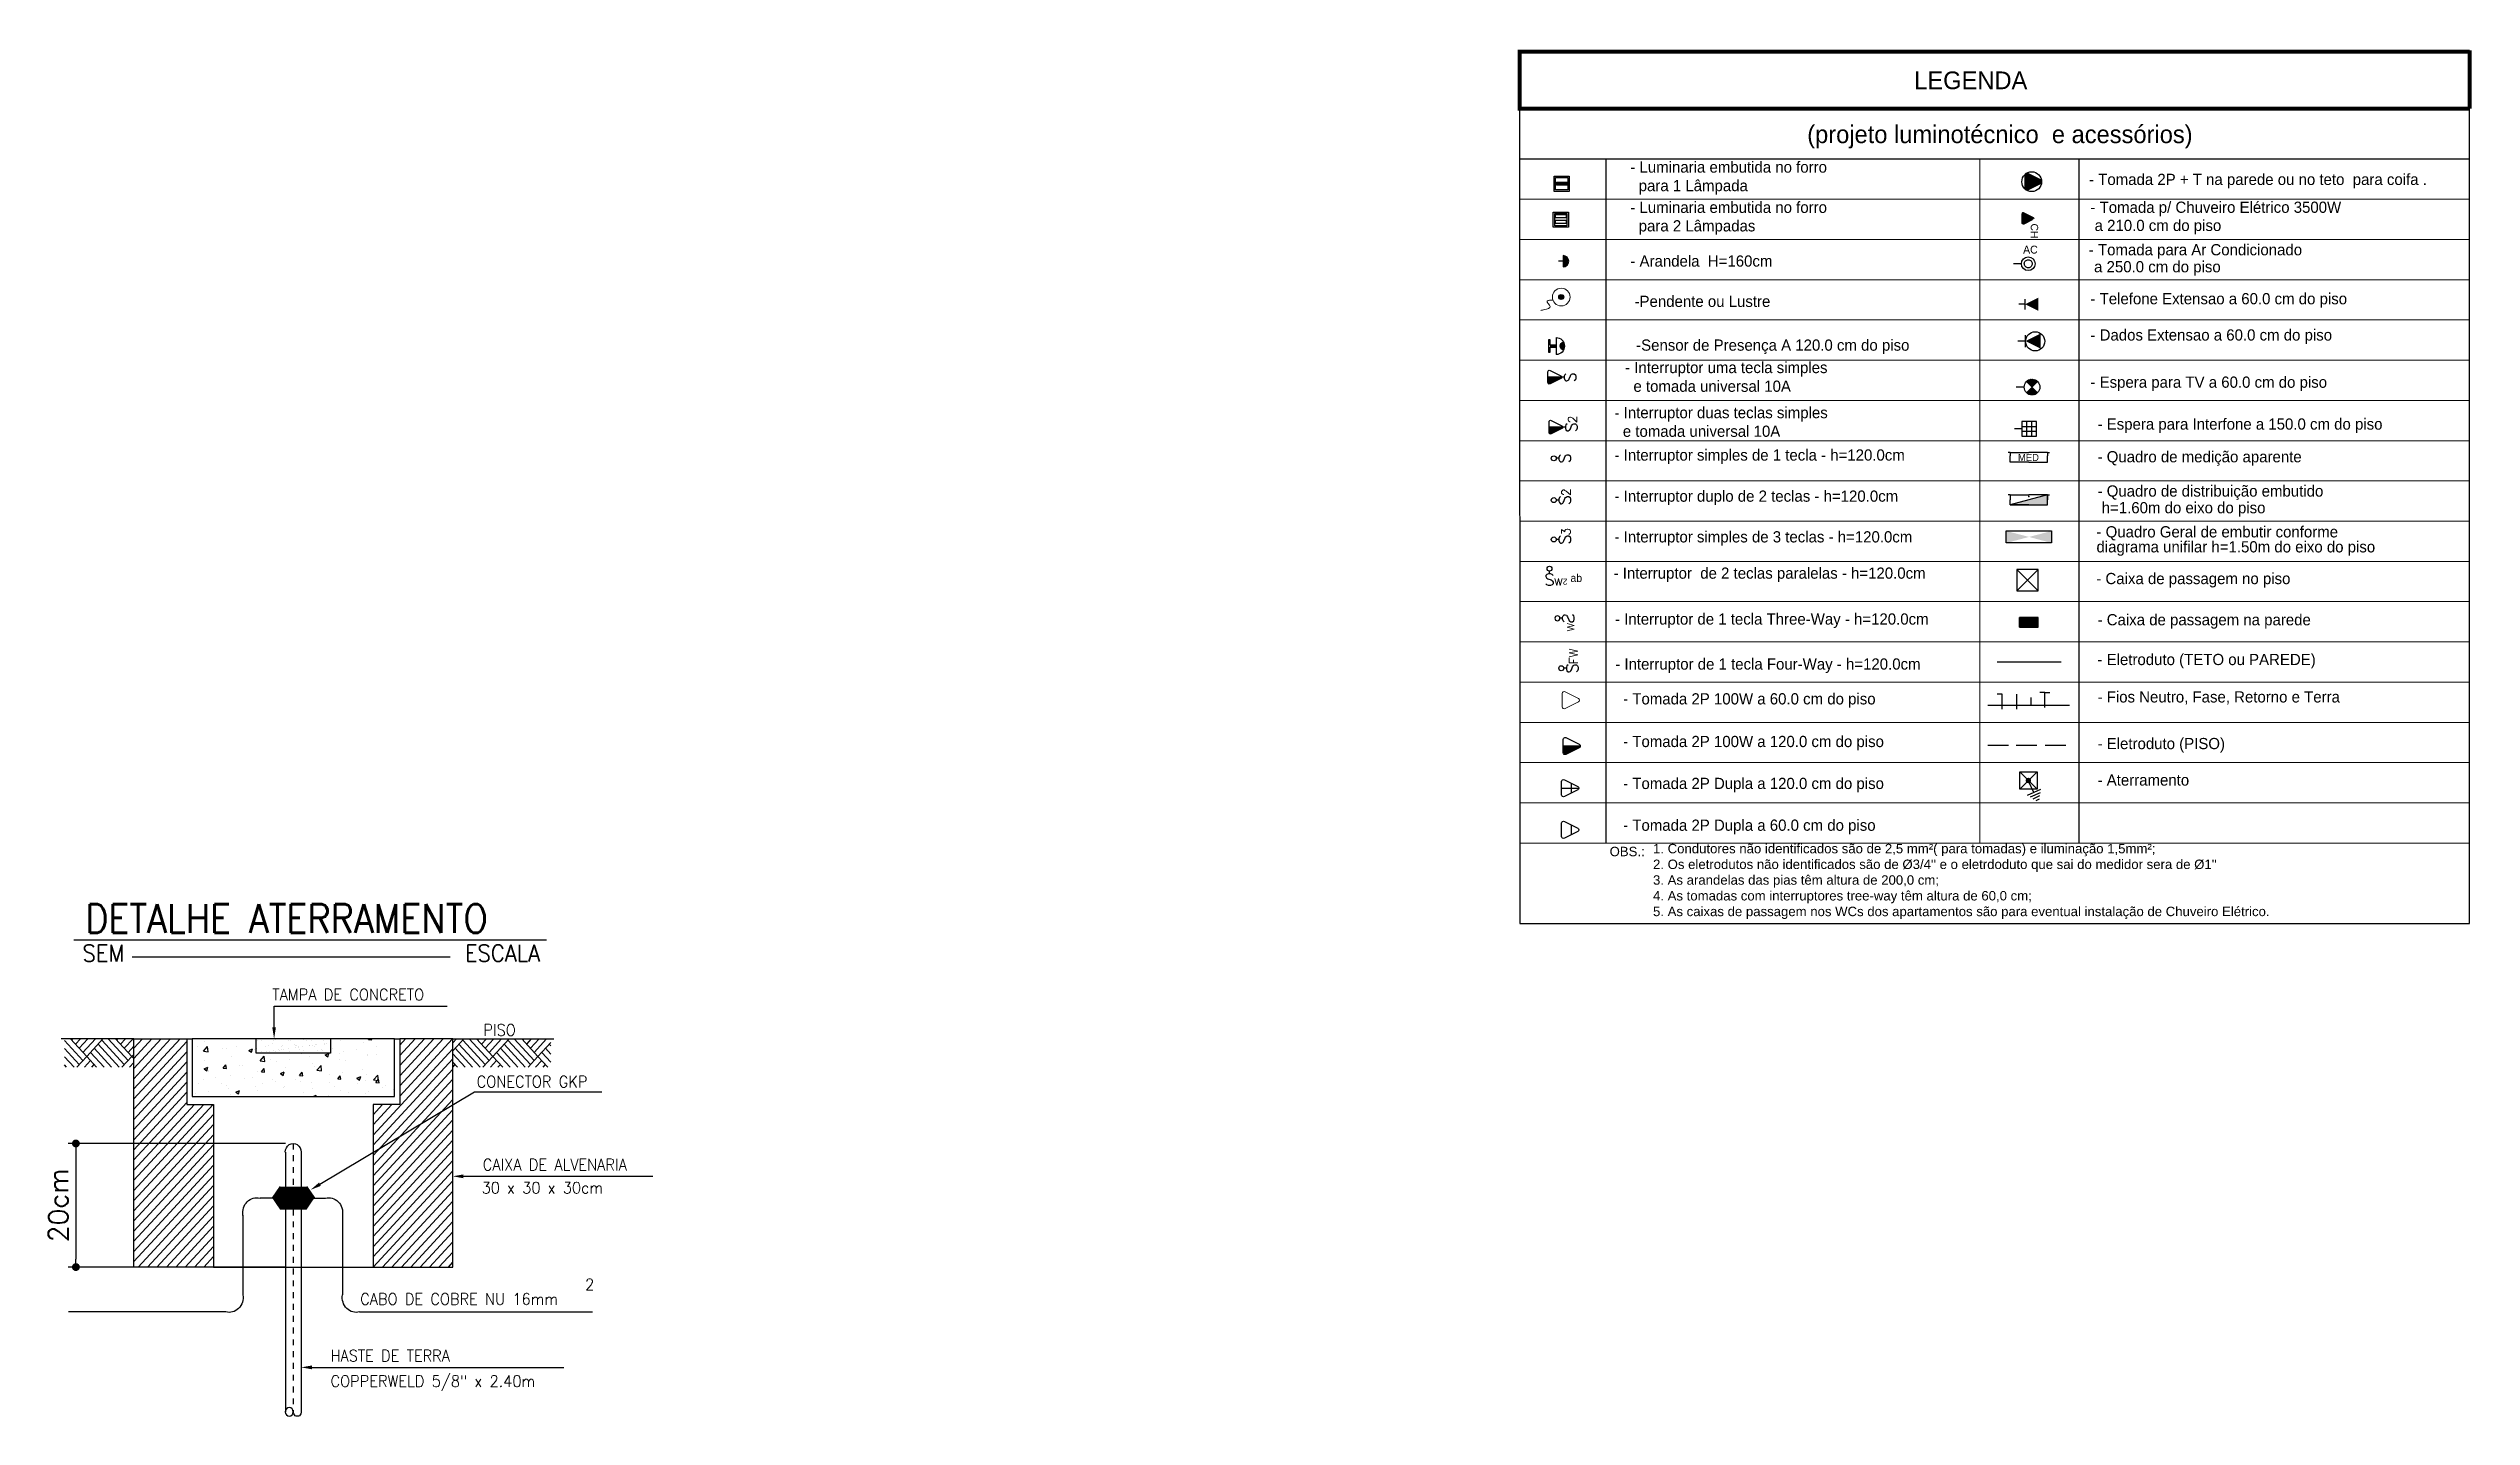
# Model space of a CAD drawing. Header units: millimetres. Extents: x -260 to 5539, y -1903 to 1459.
# Drawn here: x 2432.03 to 2473.1, y 707.54 to 730.73 of the extents above; entities that cross this region are included whole.
import ezdxf
from ezdxf.enums import TextEntityAlignment as Align

# ---------------------------------------------------------------- set-up
doc = ezdxf.new("R2010")
doc.units = ezdxf.units.MM
doc.linetypes.add('DASHDOT', pattern=[1, 0.5, -0.25, 0, -0.25])
doc.linetypes.add('HIDDEN', pattern=[9.525, 6.35, -3.175])
for name, color, linetype in [('01', 4, 'Continuous'), ('02', 2, 'Continuous'), ('06', 2, 'Continuous'), ('1', 1, 'Continuous'), ('A-PEN-V1', 64, 'Continuous'), ('A-TXT-Y', 8, 'Continuous'), ('AR-AUX1', 1, 'Continuous'), ('AR-AUX2', 2, 'Continuous'), ('CABO.ILUMI.SOLO', 6, 'Continuous'), ('LUMINO', 4, 'Continuous'), ('PONTOS_ELETRICOS', 2, 'Continuous'), ('SOMENTE_TUBULACAO', 2, 'Continuous'), ('TEXTO', 7, 'Continuous'), ('TEXTO2', 3, 'Continuous'), ('TEXTOS', 2, 'Continuous'), ('TUB. AEREA', 5, 'Continuous')]:
    doc.layers.add(name, color=color, linetype=linetype)
doc.layers.add('LEGENDA', color=7, linetype='Continuous', lineweight=0)
doc.styles.add('ARIAL', font='arial.ttf', dxfattribs={"height": 2})
doc.styles.add('CARIMBO_DADOS', font='arial.ttf', dxfattribs={"height": 0.1})
doc.styles.add('CENTURY', font='GOTHIC.TTF')
doc.styles.add('INTERRUPTOR', font='romant', dxfattribs={"height": 0.6})
doc.styles.add('ROMANS', font='romans.shx')
doc.styles.add('TEXTOS', font='romans.shx', dxfattribs={"height": 0.1})

msp = doc.modelspace()

# ---------------------------------------------------------------- texts
at = {"layer": 'CABO.ILUMI.SOLO', "color": 230, "insert": (2436.212, 721.455), "char_height": 0.1, "width": 1.54291, "attachment_point": 1, "style": 'CARIMBO_DADOS'}
msp.add_mtext('\\A1;', dxfattribs=at)
at = {"layer": 'LEGENDA', "style": 'ARIAL'}
for s, height, p in [('1. Condutores não identificados são de 2,5 mm²( para tomadas) e iluminação 1,5mm²;', 0.15969, (2459.228, 717.084)), ('OBS.:', 0.1597, (2458.492, 717.035)), ("2. Os eletrodutos não identificados são de %%C3/4'' e o eletrdoduto que sai do medidor sera de %%C1''", 0.159687, (2459.228, 716.818)), ('4. As tomadas com interruptores tree-way têm altura de 60,0 cm;', 0.15969, (2459.228, 716.285)), ('3. As arandelas das pias têm altura de 200,0 cm;', 0.15969, (2459.228, 716.552)), ('5. As caixas de passagem nos WCs dos apartamentos são para eventual instalação de Chuveiro Elétrico.', 0.15969, (2459.228, 716.019))]:
    msp.add_text(s, height=height, dxfattribs=at).set_placement(p)
at = {"layer": 'LUMINO', "style": 'INTERRUPTOR'}
for p in [(2457.822, 725.154), (2457.842, 724.306), (2457.731, 723.779), (2457.731, 723.071), (2457.859, 720.22)]:
    msp.add_text('S', height=0.2, rotation=90, dxfattribs=at).set_placement(p, align=Align.MIDDLE)
at = {"layer": 'LUMINO'}
for s, height, rotation, style, p in [('2', 0.15, 90, 'INTERRUPTOR', (2457.939, 724.375)), ('2', 0.15, 90, 'INTERRUPTOR', (2457.828, 723.14)), ('2', 0.101, 180, 'CARIMBO_DADOS', (2457.777, 721.737)), ('FW', 0.1497, 90, 'INTERRUPTOR', (2457.956, 720.289))]:
    msp.add_text(s, height=height, rotation=rotation, dxfattribs=dict(at, style=style)).set_placement(p)
msp.add_text('ab', height=0.1331, dxfattribs=at).set_placement((2457.828, 721.685))
at = {"layer": 'TEXTO', "style": 'CENTURY'}
for s, p in [('LEGENDA', (2463.656, 730.037)), ('(projeto luminotécnico  e acessórios)', (2461.842, 729.123))]:
    msp.add_text(s, height=0.3, dxfattribs=at).set_placement(p)
at = {"layer": 'TEXTO', "color": 1, "style": 'CENTURY'}
for s, p in [('- Luminaria embutida no forro ', (2458.844, 728.622)), ('  para 1 Lâmpada', (2458.844, 728.308)), ('- Tomada 2P + T na parede ou no teto  para coifa .', (2466.62, 728.413)), ('- Luminaria embutida no forro ', (2458.844, 727.94)), ('- Tomada p/ Chuveiro Elétrico 3500W ', (2466.644, 727.941)), ('  para 2 Lâmpadas', (2458.844, 727.626)), (' a 210.0 cm do piso', (2466.644, 727.633)), ('- Arandela  H=160cm', (2458.844, 727.029)), ('- Tomada para Ar Condicionado ', (2466.616, 727.221)), ('a 250.0 cm do piso', (2466.705, 726.933)), (' -Pendente ou Lustre', (2458.844, 726.346)), ('- Telefone Extensao a 60.0 cm do piso', (2466.644, 726.391)), ('- Dados Extensao a 60.0 cm do piso', (2466.644, 725.776)), ('-Sensor de Presença A 120.0 cm do piso ', (2458.942, 725.604)), ('- Interruptor uma tecla simples ', (2458.755, 725.224)), ('  e tomada universal 10A', (2458.755, 724.907)), ('- Espera para TV a 60.0 cm do piso', (2466.644, 724.976)), ('- Interruptor duas teclas simples ', (2458.575, 724.46)), ('  e tomada universal 10A', (2458.575, 724.144)), ('- Espera para Interfone a 150.0 cm do piso', (2466.764, 724.266)), ('- Interruptor simples de 1 tecla - h=120.0cm', (2458.575, 723.741)), ('- Quadro de medição aparente', (2466.764, 723.712)), ('- Interruptor duplo de 2 teclas - h=120.0cm', (2458.575, 723.044)), ('- Quadro de distribuição embutido ', (2466.764, 723.131)), (' h=1.60m do eixo do piso', (2466.764, 722.848)), ('- Quadro Geral de embutir conforme ', (2466.746, 722.439)), ('- Interruptor simples de 3 teclas - h=120.0cm', (2458.575, 722.354)), ('diagrama unifilar h=1.50m do eixo do piso ', (2466.746, 722.185)), ('- Interruptor  de 2 teclas paralelas - h=120.0cm', (2458.56, 721.739)), ('- Caixa de passagem no piso', (2466.743, 721.647)), ('- Interruptor de 1 tecla Three-Way - h=120.0cm', (2458.583, 720.961)), ('- Caixa de passagem na parede', (2466.764, 720.949)), ('- Interruptor de 1 tecla Four-Way - h=120.0cm', (2458.588, 720.198)), ('- Eletroduto (TETO ou PAREDE)', (2466.763, 720.275)), ('- Tomada 2P 100W a 60.0 cm do piso', (2458.722, 719.608)), ('- Fios Neutro, Fase, Retorno e Terra', (2466.764, 719.641)), ('- Tomada 2P 100W a 120.0 cm do piso', (2458.722, 718.885)), ('- Eletroduto (PISO)', (2466.764, 718.85)), ('- Tomada 2P Dupla a 120.0 cm do piso', (2458.722, 718.174)), ('- Aterramento', (2466.764, 718.232)), ('- Tomada 2P Dupla a 60.0 cm do piso', (2458.722, 717.466))]:
    msp.add_text(s, height=0.19, dxfattribs=at).set_placement(p)

# ---------------------------------------------------------------- blocks, each defined once
blk = doc.blocks.new('aran')
h = blk.add_hatch(color=256)
h.set_gradient(color1=(87, 87, 255), color2=(71, 71, 255), tint=1)
h.paths.add_polyline_path([(966.629, -263.709, 1), (966.629, -263.549)])
for p, q in [((966.629, -263.549), (966.629, -263.709)), ((966.575, -263.629), (966.562, -263.629)), ((966.629, -263.629), (966.575, -263.629))]:
    blk.add_line(p, q)
blk.add_arc((966.629, -263.629), 0.08, 270, 90)
blk = doc.blocks.new('pendente')
h = blk.add_hatch(color=256)
h.set_gradient(color1=(87, 87, 255), color2=(71, 71, 255), tint=1)
h.paths.add_polyline_path([(968.906, -265.557, 1), (968.821, -265.557, 1)])
at = {"lineweight": 20}
blk.add_circle((968.864, -265.557), 0.15, dxfattribs=at)
blk.add_circle((968.864, -265.557), 0.0424)
blk.add_open_spline([(968.724, -265.611), (968.691, -265.606), (968.563, -265.616), (968.741, -265.734), (968.588, -265.769), (968.535, -265.779), (968.516, -265.784)], degree=3, knots=[0.0463101, 0.0463101, 0.0463101, 0.0463101, 0.1196654, 0.2264433, 0.3363036, 0.4034662, 0.4034662, 0.4034662, 0.4034662], dxfattribs=at)
blk = doc.blocks.new('T_tm')
at = {"layer": 'PONTOS_ELETRICOS'}
blk.add_hatch(color=256, dxfattribs=at).paths.add_polyline_path([(0.175, -0.018, 0.284079), (0.186, 0), (0.011, 0), (0.011, -0.068, 0.557537), (0.04, -0.086)])
blk.add_line((0.186, 0), (0.011, 0), dxfattribs=at)
blk.add_lwpolyline([(0.011, -0.068), (0.011, 0.068, -0.557537), (0.04, 0.086), (0.175, 0.018, -0.618034), (0.175, -0.018), (0.04, -0.086, -0.557537)], format="xyb", close=True, dxfattribs=at)
blk = doc.blocks.new('I_i3')
at = {"layer": 'PONTOS_ELETRICOS'}
blk.add_line((0, -0.065), (0, -0.032), dxfattribs=at)
blk.add_circle((0, 0), 0.0317, dxfattribs=at)
at = {"layer": 'PONTOS_ELETRICOS', "style": 'INTERRUPTOR'}
blk.add_text('S', height=0.15, dxfattribs=at).set_placement((0, -0.14), align=Align.MIDDLE)
blk.add_text('3', height=0.113, dxfattribs=at).set_placement((0.051, -0.213))
blk = doc.blocks.new('I_iw')
at = {"layer": 'PONTOS_ELETRICOS'}
blk.add_line((0, -0.065), (0, -0.032), dxfattribs=at)
blk.add_circle((0, 0), 0.0317, dxfattribs=at)
at = {"layer": 'PONTOS_ELETRICOS', "style": 'INTERRUPTOR'}
blk.add_text('S', height=0.15, dxfattribs=at).set_placement((0, -0.14), align=Align.MIDDLE)
blk.add_text('w', height=0.135, dxfattribs=at).set_placement((0.051, -0.213))
blk = doc.blocks.new('1pl')
h = blk.add_hatch(color=256)
h.set_gradient(color1=(0, 0, 255), color2=(0, 0, 255), tint=1)
h.paths.add_polyline_path([(968.864, -272.346), (968.864, -272.39), (968.939, -272.39), (968.939, -272.346)])
h.paths.add_polyline_path([(968.788, -272.39), (968.864, -272.39), (968.864, -272.346), (968.788, -272.346)])
blk.add_line((968.864, -272.39), (968.864, -272.346))
at = {"layer": 'LUMINO', "lineweight": 20}
for p, q in [((968.788, -272.346), (968.939, -272.346)), ((968.788, -272.39), (968.788, -272.346)), ((968.939, -272.39), (968.788, -272.39)), ((968.939, -272.346), (968.939, -272.39))]:
    blk.add_line(p, q, dxfattribs=at)
at = {"layer": 'LUMINO'}
for points in [[(968.971, -272.476), (968.755, -272.476), (968.755, -272.26), (968.971, -272.26)], [(968.949, -272.454), (968.776, -272.454), (968.776, -272.281), (968.949, -272.281)]]:
    blk.add_lwpolyline(points, close=True, dxfattribs=at)
blk = doc.blocks.new('*U52', base_point=(4832.9, -1417.2))
for p, q in [((4842.9, -1425.2), (4842.9, -1409.2)), ((4842.9, -1417.2), (4832.9, -1417.2))]:
    blk.add_line(p, q)
blk.add_trace([(4842.9, -1417.2), (4862.9, -1427.2), (4862.9, -1407.2)])
blk = doc.blocks.new('*X51')
at = {"color": 0}
for p, q in [((340.7, 364.6), (342.9, 366.7)), ((340.7, 350.4), (347.8, 357.5)), ((341.1, 364.1), (344.4, 367.4)), ((341.2, 350), (348.2, 357)), ((341.6, 363.7), (345.6, 367.7)), ((341.7, 349.6), (348.6, 356.6)), ((342, 363.2), (346.6, 367.8)), ((342.2, 349.3), (349.1, 356.2)), ((342.5, 362.8), (347.5, 367.8)), ((342.8, 349), (349.5, 355.7)), ((342.9, 362.3), (348.3, 367.8)), ((343.3, 361.9), (349.1, 367.7)), ((343.4, 348.7), (350, 355.3)), ((343.8, 361.5), (349.9, 367.5)), ((344, 348.4), (350.4, 354.8)), ((344.2, 361), (350.5, 367.3)), ((344.7, 360.6), (351.2, 367.1)), ((344.7, 348.2), (350.9, 354.4)), ((345.1, 360.1), (351.8, 366.8)), ((345.4, 348), (351.3, 353.9)), ((345.6, 359.7), (352.4, 366.5)), ((346, 359.3), (352.9, 366.2)), ((346.1, 347.9), (351.7, 353.5)), ((346.4, 358.8), (353.4, 365.8)), ((346.9, 358.4), (353.9, 365.4)), ((347, 347.8), (352.2, 353.1)), ((347.3, 357.9), (354.4, 365)), ((347.8, 347.8), (352.6, 352.6)), ((348.8, 347.9), (353.1, 352.2)), ((349.9, 348.1), (353.5, 351.7)), ((351.2, 348.6), (353.9, 351.3)), ((353.2, 349.7), (354.4, 350.9))]:
    blk.add_line(p, q, dxfattribs=at)
blk = doc.blocks.new('*U53', base_point=(4832.9, -1517.2))
for p, q in [((4859.9, -1524.3), (4845.8, -1510.1)), ((4859.9, -1510.1), (4845.8, -1524.3)), ((4842.9, -1517.2), (4832.9, -1517.2))]:
    blk.add_line(p, q)
blk.add_circle((4852.9, -1517.2), 10)
blk.add_blockref('*X51', (4505.4, -1875))
blk = doc.blocks.new('*U56', base_point=(4832.9, -1117.2))
blk.add_line((4842.9, -1117.2), (4832.9, -1117.2))
blk.add_lwpolyline([(4846.5, -1117.2, -0.198912), (4848, -1113.6, -0.198912), (4851.6, -1112.1, -0.198912), (4855.2, -1113.6, -0.198912), (4856.7, -1117.2, -0.198912), (4855.2, -1120.8, -0.198912), (4851.6, -1122.3, -0.198912), (4848, -1120.8, -0.198912), (4846.5, -1117.2)], format="xyb")
blk.add_circle((4851.6, -1117.2), 8.76)
at = {"color": 2}
blk.add_text('AC', height=10, dxfattribs=at).set_placement((4854.3, -1099.2), align=Align.MIDDLE_CENTER)
blk = doc.blocks.new('chuveiro')
at = {"layer": 'A-PEN-V1', "linetype": 'HIDDEN', "ltscale": 0.2}
blk.add_hatch(color=2, dxfattribs=at).paths.add_polyline_path([(2786.949, 81.83, 0.557537), (2786.968, 81.799), (2787.042, 81.798), (2787.042, 81.988, 0.284079), (2787.023, 81.976)])
at = {"layer": 'TUB. AEREA', "xscale": 0.8663570171499997, "yscale": 0.8663570171499997, "zscale": 0.8663570171499997, "rotation": 89.85827552236465}
blk.add_blockref('T_tm', (2787.042, 81.798), dxfattribs=at)
at = {"layer": 'LEGENDA', "style": 'ARIAL'}
blk.add_text('CH', height=0.104, rotation=360, dxfattribs=at).set_placement((2787.109, 81.93))
blk = doc.blocks.new('*U54', base_point=(4832.9, -1567.2))
for p, q in [((4804.4, -1552.2), (4801.4, -1552.2)), ((4804.4, -1552.2), (4804.4, -1557.2)), ((4804.4, -1552.2), (4832.9, -1552.2)), ((4861.4, -1552.2), (4832.9, -1552.2)), ((4861.4, -1552.2), (4861.4, -1557.2)), ((4861.4, -1552.2), (4864.4, -1552.2)), ((4804.4, -1567.2), (4804.4, -1557.2)), ((4832.9, -1567.2), (4804.4, -1567.2)), ((4832.9, -1567.2), (4861.4, -1567.2)), ((4861.4, -1567.2), (4861.4, -1557.2))]:
    blk.add_line(p, q)
blk.add_text('MED', height=10.8).set_placement((4832.4, -1559.8), align=Align.MIDDLE_CENTER)
blk = doc.blocks.new('*U55', base_point=(4832.9, -1617.2))
for p, q in [((4804.4, -1614.7), (4801.4, -1614.7)), ((4804.4, -1614.7), (4804.4, -1622.2)), ((4804.4, -1614.7), (4832.9, -1614.7)), ((4804.4, -1629.7), (4804.4, -1622.2)), ((4832.9, -1629.7), (4804.4, -1629.7)), ((4861.4, -1614.7), (4832.9, -1614.7)), ((4832.9, -1629.7), (4861.4, -1629.7)), ((4861.4, -1614.7), (4864.4, -1614.7)), ((4861.4, -1614.7), (4861.4, -1622.2)), ((4861.4, -1629.7), (4861.4, -1622.2))]:
    blk.add_line(p, q)
blk.add_point((4832.9, -1617.2))
blk.add_trace([(4861.4, -1614.7), (4804.4, -1629.7), (4861.4, -1629.7)])
blk = doc.blocks.new('*U57', base_point=(4832.9, -1467.2))
for p, q in [((4842.9, -1467.2), (4832.9, -1467.2)), ((4862.9, -1457.2), (4842.9, -1457.2)), ((4842.9, -1457.2), (4842.9, -1477.2)), ((4842.9, -1463.9), (4862.9, -1463.9)), ((4842.9, -1470.5), (4862.9, -1470.5)), ((4842.9, -1477.2), (4862.9, -1477.2)), ((4849.5, -1457.2), (4849.5, -1477.2)), ((4856.2, -1457.2), (4856.2, -1477.2)), ((4862.9, -1477.2), (4862.9, -1457.2))]:
    blk.add_line(p, q)
blk = doc.blocks.new('*U58', base_point=(8491.6, 4881.8))
at = {"linetype": 'Continuous'}
for p, q in [((8479.6, 4869.8), (8503.6, 4893.8)), ((8479.6, 4893.8), (8503.6, 4869.8)), ((8479.6, 4893.8), (8503.6, 4893.8)), ((8479.6, 4869.8), (8479.6, 4893.8)), ((8503.6, 4893.8), (8503.6, 4869.8)), ((8503.8, 4898.5), (8512.2, 4880.3)), ((8508.3, 4897.8), (8514.6, 4884.2)), ((8512.8, 4897.1), (8517, 4888)), ((8517.2, 4896.4), (8519.3, 4891.9)), ((8503.6, 4869.8), (8479.6, 4869.8)), ((8508, 4889.4), (8493.3, 4882.6))]:
    blk.add_line(p, q, dxfattribs=at)
at = {"linetype": 'Continuous', "const_width": 3.68}
blk.add_lwpolyline([(8489.7, 4881.8, 1), (8493.4, 4881.8, 1)], format="xyb", close=True, dxfattribs=at)
blk = doc.blocks.new('SENSOR')
at = {"layer": 'PONTOS_ELETRICOS'}
blk.add_hatch(color=256, dxfattribs=at).paths.add_polyline_path([(0.019, -0.147, 0.264366), (0.101, -0.147, 0.769988)])
for p, q in [((0, 0), (0.051, 0)), ((0.051, 0), (0.12, 0)), ((-0.023, -0.075), (0.143, -0.075)), ((0.06, -0.075), (0.06, -0.019))]:
    blk.add_line(p, q, dxfattribs=at)
for points in [[(0.051, -0.075), (0.051, -0.019), (0, -0.019), (0, 0), (0.051, 0)], [(0.038, 0), (0.051, 0)], [(0.07, 0), (0.083, 0)], [(0.07, 0), (0.12, 0), (0.12, -0.019), (0.07, -0.019), (0.07, -0.075)], [(0.083, -0.019), (0.07, -0.019)]]:
    blk.add_lwpolyline(points, dxfattribs=at)
for centre, radius, start, end in [((0.06, -0.075), 0.0832, 180, 0), ((0.06, -0.158), 0.0425, 14.8083, 165.1917)]:
    blk.add_arc(centre, radius, start, end, dxfattribs=at)
blk = doc.blocks.new('*X89')
at = {"color": 0}
for p, q in [((4.704, 10.891), (5.573, 11.76)), ((4.704, 11.068), (5.396, 11.76)), ((4.704, 11.245), (5.219, 11.76)), ((4.704, 11.422), (5.042, 11.76)), ((4.704, 11.598), (4.866, 11.76)), ((4.704, 10.715), (5.704, 11.715)), ((4.704, 10.538), (5.704, 11.538)), ((9.204, 10.088), (10.704, 11.588)), ((9.204, 9.911), (10.704, 11.411)), ((9.704, 11.649), (9.815, 11.76)), ((9.704, 11.472), (9.992, 11.76)), ((9.704, 11.295), (10.169, 11.76)), ((9.704, 11.118), (10.346, 11.76)), ((9.704, 10.942), (10.522, 11.76)), ((9.704, 10.765), (10.699, 11.76)), ((4.704, 10.361), (5.704, 11.361)), ((4.704, 10.184), (5.704, 11.184)), ((4.704, 10.007), (5.704, 11.007)), ((9.204, 9.734), (10.704, 11.234)), ((9.204, 9.558), (10.704, 11.058)), ((4.704, 9.831), (5.704, 10.831)), ((4.704, 9.654), (5.704, 10.654)), ((4.704, 9.124), (6.198, 10.617)), ((4.704, 9.3), (6.021, 10.617)), ((4.704, 9.477), (5.844, 10.617)), ((9.204, 9.381), (10.704, 10.881)), ((9.204, 9.204), (10.704, 10.704)), ((9.204, 10.442), (9.38, 10.617)), ((9.204, 10.265), (9.557, 10.617)), ((4.704, 8.947), (6.204, 10.447)), ((4.704, 8.77), (6.204, 10.27)), ((9.204, 9.027), (10.704, 10.527)), ((9.204, 8.851), (10.704, 10.351)), ((9.204, 8.674), (10.704, 10.174)), ((4.704, 8.593), (6.204, 10.093)), ((4.704, 8.416), (6.204, 9.916)), ((4.704, 8.24), (6.204, 9.74)), ((9.204, 8.497), (10.704, 9.997)), ((9.204, 8.32), (10.704, 9.82)), ((4.704, 8.063), (6.204, 9.563)), ((4.704, 7.886), (6.204, 9.386)), ((9.204, 8.143), (10.704, 9.643)), ((9.204, 7.967), (10.704, 9.467)), ((9.205, 7.791), (10.704, 9.29)), ((4.786, 7.791), (6.204, 9.209)), ((4.963, 7.791), (6.204, 9.033)), ((5.139, 7.791), (6.204, 8.856)), ((9.382, 7.791), (10.704, 9.113)), ((9.559, 7.791), (10.704, 8.936)), ((5.316, 7.791), (6.204, 8.679)), ((5.493, 7.791), (6.204, 8.502)), ((9.736, 7.791), (10.704, 8.76)), ((9.912, 7.791), (10.704, 8.583)), ((5.67, 7.791), (6.204, 8.325)), ((5.847, 7.791), (6.204, 8.149)), ((10.089, 7.791), (10.704, 8.406)), ((10.266, 7.791), (10.704, 8.229)), ((10.443, 7.791), (10.704, 8.052)), ((6.023, 7.791), (6.204, 7.972)), ((6.2, 7.791), (6.204, 7.795)), ((10.62, 7.791), (10.704, 7.876))]:
    blk.add_line(p, q, dxfattribs=at)
blk = doc.blocks.new('*X86')
at = {"color": 0}
for p, q in [((5.904, 11.656), (5.904, 11.656)), ((6.012, 11.577), (6.09, 11.659)), ((6.012, 11.577), (6.101, 11.564)), ((6.027, 11.42), (6.027, 11.42)), ((6.04, 11.753), (6.04, 11.753)), ((6.101, 11.564), (6.09, 11.659)), ((6.381, 11.633), (6.381, 11.633)), ((6.438, 11.633), (6.438, 11.633)), ((6.541, 11.49), (6.541, 11.49)), ((6.631, 11.666), (6.631, 11.666)), ((6.867, 11.592), (6.937, 11.619)), ((6.867, 11.592), (6.917, 11.559)), ((6.917, 11.559), (6.937, 11.619)), ((6.971, 11.611), (6.971, 11.611)), ((7.08, 11.412), (7.157, 11.493)), ((7.08, 11.412), (7.168, 11.398)), ((7.168, 11.398), (7.157, 11.493)), ((7.282, 11.432), (7.282, 11.432)), ((7.379, 11.405), (7.379, 11.405)), ((7.629, 11.438), (7.629, 11.438)), ((7.865, 11.532), (7.865, 11.532)), ((8.008, 11.488), (8.008, 11.488)), ((8.304, 11.512), (8.374, 11.539)), ((8.304, 11.512), (8.354, 11.479)), ((8.354, 11.479), (8.374, 11.539)), ((8.448, 11.632), (8.448, 11.632)), ((8.572, 11.431), (8.572, 11.431)), ((8.573, 11.543), (8.573, 11.543)), ((8.584, 11.764), (8.584, 11.764)), ((8.639, 11.571), (8.639, 11.571)), ((8.688, 11.412), (8.688, 11.412)), ((8.89, 11.604), (8.89, 11.604)), ((9.032, 11.732), (9.032, 11.732)), ((9.091, 11.506), (9.091, 11.506)), ((9.107, 11.52), (9.107, 11.52)), ((9.117, 11.783), (9.124, 11.791)), ((9.117, 11.783), (9.177, 11.778)), ((9.177, 11.778), (9.175, 11.791)), ((9.268, 11.654), (9.268, 11.654)), ((9.271, 11.512), (9.271, 11.512)), ((5.92, 11.01), (5.92, 11.01)), ((6.015, 11.087), (6.015, 11.087)), ((6.027, 11.27), (6.097, 11.297)), ((6.027, 11.27), (6.077, 11.236)), ((6.077, 11.236), (6.097, 11.297)), ((6.116, 11.231), (6.116, 11.231)), ((6.118, 11.239), (6.118, 11.239)), ((6.243, 11.122), (6.243, 11.122)), ((6.355, 11.012), (6.355, 11.012)), ((6.368, 11.272), (6.368, 11.272)), ((6.387, 11.282), (6.435, 11.339)), ((6.387, 11.282), (6.447, 11.277)), ((6.447, 11.277), (6.435, 11.339)), ((6.454, 10.988), (6.454, 10.988)), ((6.529, 11.157), (6.529, 11.157)), ((6.699, 11.332), (6.699, 11.332)), ((6.747, 11.322), (6.747, 11.322)), ((6.777, 11.1), (6.777, 11.1)), ((6.938, 11.112), (6.938, 11.112)), ((6.988, 10.965), (6.988, 10.965)), ((7.034, 11.221), (7.034, 11.221)), ((7.104, 11.219), (7.153, 11.277)), ((7.104, 11.219), (7.164, 11.214)), ((7.116, 11.011), (7.116, 11.011)), ((7.164, 11.214), (7.153, 11.277)), ((7.31, 11.077), (7.31, 11.077)), ((7.366, 11.044), (7.366, 11.044)), ((7.464, 11.19), (7.534, 11.216)), ((7.464, 11.19), (7.514, 11.156)), ((7.514, 11.156), (7.534, 11.216)), ((7.522, 11.212), (7.522, 11.212)), ((7.541, 10.963), (7.541, 10.963)), ((7.553, 11.296), (7.553, 11.296)), ((7.745, 11.093), (7.745, 11.093)), ((7.822, 11.157), (7.87, 11.214)), ((7.822, 11.157), (7.881, 11.151)), ((7.844, 11.054), (7.844, 11.054)), ((7.881, 11.151), (7.87, 11.214)), ((8.054, 11.034), (8.054, 11.034)), ((8.067, 11.367), (8.067, 11.367)), ((8.105, 11.312), (8.105, 11.312)), ((8.147, 11.246), (8.225, 11.328)), ((8.147, 11.246), (8.236, 11.233)), ((8.236, 11.233), (8.225, 11.328)), ((8.376, 11.177), (8.376, 11.177)), ((8.378, 11.032), (8.378, 11.032)), ((8.539, 11.094), (8.587, 11.151)), ((8.539, 11.094), (8.599, 11.089)), ((8.56, 11.098), (8.56, 11.098)), ((8.599, 11.089), (8.587, 11.151)), ((8.627, 11.209), (8.627, 11.209)), ((8.901, 11.11), (8.971, 11.136)), ((8.901, 11.11), (8.951, 11.076)), ((8.912, 11.009), (8.912, 11.009)), ((8.951, 11.076), (8.971, 11.136)), ((9.005, 11.259), (9.005, 11.259)), ((9.07, 11.062), (9.07, 11.062)), ((9.079, 11.173), (9.079, 11.173)), ((9.214, 11.081), (9.292, 11.162)), ((9.214, 11.081), (9.303, 11.067)), ((9.256, 11.031), (9.304, 11.088)), ((9.256, 11.031), (9.316, 11.026)), ((9.303, 11.067), (9.292, 11.162)), ((9.316, 11.026), (9.304, 11.088)), ((9.446, 10.987), (9.446, 10.987)), ((9.592, 11.243), (9.592, 11.243)), ((5.855, 10.845), (5.855, 10.845)), ((6.105, 10.878), (6.105, 10.878)), ((6.484, 10.927), (6.484, 10.927)), ((6.517, 10.824), (6.517, 10.824)), ((6.624, 10.867), (6.694, 10.894)), ((6.624, 10.867), (6.674, 10.834)), ((6.674, 10.834), (6.694, 10.894)), ((7.022, 10.888), (7.022, 10.888)), ((7.521, 10.943), (7.521, 10.943)), ((7.904, 10.862), (7.904, 10.862)), ((8.055, 10.92), (8.055, 10.92)), ((8.072, 10.791), (8.131, 10.814)), ((8.124, 10.791), (8.131, 10.814)), ((8.363, 10.815), (8.363, 10.815)), ((8.487, 10.962), (8.487, 10.962)), ((8.589, 10.898), (8.589, 10.898)), ((8.742, 10.865), (8.742, 10.865)), ((9.067, 10.84), (9.067, 10.84)), ((9.123, 10.875), (9.123, 10.875)), ((9.374, 10.948), (9.374, 10.948)), ((9.58, 10.91), (9.58, 10.91))]:
    blk.add_line(p, q, dxfattribs=at)
blk = doc.blocks.new('*X88')
at = {"color": 0}
for p, q in [((3.748, 11.384), (3.398, 11.734)), ((3.677, 11.314), (3.398, 11.593)), ((3.58, 11.269), (3.398, 11.451)), ((3.818, 11.455), (3.514, 11.76)), ((3.536, 11.738), (3.557, 11.76)), ((3.606, 11.667), (3.699, 11.76)), ((3.632, 11.269), (3.818, 11.455)), ((3.677, 11.597), (3.84, 11.76)), ((3.748, 11.526), (3.982, 11.76)), ((3.774, 11.269), (3.889, 11.384)), ((3.818, 11.455), (4.123, 11.76)), ((4.004, 11.269), (3.818, 11.455)), ((4.146, 11.269), (3.889, 11.526)), ((4.287, 11.269), (3.96, 11.597)), ((4.429, 11.269), (4.031, 11.667)), ((4.525, 11.314), (4.101, 11.738)), ((4.596, 11.384), (4.221, 11.76)), ((4.667, 11.455), (4.362, 11.76)), ((4.384, 11.738), (4.406, 11.76)), ((4.455, 11.667), (4.547, 11.76)), ((4.481, 11.269), (4.667, 11.455)), ((4.525, 11.597), (4.689, 11.76)), ((4.596, 11.526), (4.704, 11.634)), ((4.667, 11.455), (4.704, 11.492)), ((4.704, 11.418), (4.667, 11.455)), ((10.704, 11.553), (10.911, 11.76)), ((10.704, 11.694), (10.77, 11.76)), ((10.934, 11.269), (10.704, 11.499)), ((11.075, 11.269), (10.748, 11.597)), ((11.217, 11.269), (10.819, 11.667)), ((11.314, 11.314), (10.889, 11.738)), ((11.384, 11.384), (11.009, 11.76)), ((11.455, 11.455), (11.15, 11.76)), ((11.172, 11.738), (11.194, 11.76)), ((11.243, 11.667), (11.336, 11.76)), ((11.269, 11.269), (11.455, 11.455)), ((11.314, 11.597), (11.477, 11.76)), ((11.384, 11.526), (11.618, 11.76)), ((11.411, 11.269), (11.526, 11.384)), ((11.455, 11.455), (11.76, 11.76)), ((11.641, 11.269), (11.455, 11.455)), ((11.783, 11.269), (11.526, 11.526)), ((11.924, 11.269), (11.597, 11.597)), ((12.065, 11.269), (11.667, 11.667)), ((12.162, 11.314), (11.738, 11.738)), ((12.233, 11.384), (11.858, 11.76)), ((12.304, 11.455), (11.999, 11.76)), ((12.021, 11.738), (12.043, 11.76)), ((12.092, 11.667), (12.184, 11.76)), ((12.118, 11.269), (12.304, 11.455)), ((12.162, 11.597), (12.326, 11.76)), ((12.233, 11.526), (12.467, 11.76)), ((12.259, 11.269), (12.374, 11.384)), ((12.304, 11.455), (12.545, 11.696)), ((12.49, 11.269), (12.304, 11.455)), ((12.545, 11.355), (12.374, 11.526)), ((12.545, 11.497), (12.445, 11.597)), ((12.545, 11.638), (12.516, 11.667)), ((3.439, 11.269), (3.398, 11.31)), ((3.915, 11.269), (3.96, 11.314)), ((4.622, 11.269), (4.704, 11.351)), ((10.793, 11.269), (10.704, 11.358)), ((10.704, 11.27), (10.748, 11.314)), ((11.552, 11.269), (11.597, 11.314)), ((12.4, 11.269), (12.445, 11.314))]:
    blk.add_line(p, q, dxfattribs=at)
blk = doc.blocks.new('DOT')
at = {"color": 0, "linetype": 'ByBlock'}
blk.add_line((-0.5, 0), (-1, 0), dxfattribs=at)
at = {"color": 0, "linetype": 'ByBlock', "const_width": 0.5}
blk.add_lwpolyline([(-0.25, 0, 1), (0.25, 0, 1)], format="xyb", close=True, dxfattribs=at)
blk = doc.blocks.new('*X87')
at = {"color": 0}
for p, q in [((7.02, 11.617), (7.02, 11.617)), ((7.023, 11.762), (7.023, 11.762)), ((7.068, 11.546), (7.068, 11.546)), ((7.102, 11.77), (7.102, 11.77)), ((7.108, 11.577), (7.108, 11.577)), ((7.175, 11.666), (7.175, 11.666)), ((7.204, 11.564), (7.204, 11.564)), ((7.229, 11.67), (7.229, 11.67)), ((7.233, 11.784), (7.233, 11.784)), ((7.256, 11.571), (7.256, 11.571)), ((7.292, 11.79), (7.292, 11.79)), ((7.32, 11.704), (7.32, 11.704)), ((7.334, 11.763), (7.334, 11.763)), ((7.337, 11.582), (7.337, 11.582)), ((7.363, 11.773), (7.363, 11.773)), ((7.37, 11.58), (7.37, 11.58)), ((7.42, 11.613), (7.42, 11.613)), ((7.438, 11.596), (7.438, 11.596)), ((7.473, 11.599), (7.473, 11.599)), ((7.486, 11.666), (7.486, 11.666)), ((7.499, 11.679), (7.499, 11.679)), ((7.525, 11.606), (7.525, 11.606)), ((7.603, 11.79), (7.603, 11.79)), ((7.607, 11.617), (7.607, 11.617)), ((7.619, 11.772), (7.619, 11.772)), ((7.626, 11.579), (7.626, 11.579)), ((7.646, 11.763), (7.646, 11.763)), ((7.72, 11.701), (7.72, 11.701)), ((7.739, 11.684), (7.739, 11.684)), ((7.742, 11.635), (7.742, 11.635)), ((7.76, 11.683), (7.76, 11.683)), ((7.794, 11.642), (7.794, 11.642)), ((7.797, 11.667), (7.797, 11.667)), ((7.826, 11.604), (7.826, 11.604)), ((7.876, 11.652), (7.876, 11.652)), ((7.889, 11.782), (7.889, 11.782)), ((7.896, 11.589), (7.896, 11.589)), ((7.915, 11.791), (7.915, 11.791)), ((7.957, 11.764), (7.957, 11.764)), ((8.012, 11.67), (8.012, 11.67)), ((8.016, 11.681), (8.016, 11.681)), ((8.021, 11.789), (8.021, 11.789)), ((8.039, 11.772), (8.039, 11.772)), ((8.064, 11.677), (8.064, 11.677)), ((8.109, 11.667), (8.109, 11.667)), ((8.126, 11.692), (8.126, 11.692)), ((8.145, 11.688), (8.145, 11.688)), ((8.151, 11.785), (8.151, 11.785)), ((8.157, 11.592), (8.157, 11.592)), ((8.226, 11.601), (8.226, 11.601)), ((8.244, 11.584), (8.244, 11.584)), ((8.268, 11.764), (8.268, 11.764)), ((8.281, 11.706), (8.281, 11.706)), ((8.286, 11.691), (8.286, 11.691)), ((8.333, 11.713), (8.333, 11.713))]:
    blk.add_line(p, q, dxfattribs=at)
blk = doc.blocks.new('A$C71517219')
at = {"linetype": 'ByBlock'}
for p, q in [((334.8, 385.4), (27.7, 385.4)), ((38.8, 374.3), (38.8, 221.9)), ((334.8, 210.8), (27.7, 210.8))]:
    blk.add_line(p, q, dxfattribs=at)
at = {"linetype": 'DASHDOT', "ltscale": 0.5}
for p, q in [((345.9, 385.4), (345.9, 324.5)), ((345.9, 292), (345.9, 6.4))]:
    blk.add_line(p, q, dxfattribs=at)
for p, q in [((327.2, 324.5), (316.1, 308.3)), ((364.7, 324.5), (375.7, 308.3))]:
    blk.add_line(p, q)
for points in [[(316.3, 308), (327.2, 324.5), (327.2, 292), (327.2, 324.5)], [(327.2, 324.5), (364.7, 292), (364.7, 324.5), (364.7, 292)], [(327.2, 324.5), (364.7, 292), (327.2, 292), (364.7, 292)], [(364.7, 324.5), (364.7, 292), (375.7, 308.3), (364.7, 292)]]:
    blk.add_solid(points)
at = {"layer": '01'}
blk.add_line((233.3, 210.8), (458.6, 210.8), dxfattribs=at)
at = {"layer": '02'}
for p, q in [((567.6, 648.6), (118.1, 648.6)), ((293.4, 512.8), (293.4, 533)), ((398.5, 533), (398.5, 512.8)), ((398.5, 512.8), (293.4, 512.8)), ((334.7, 373.2), (334.7, 324.5)), ((357.2, 373.2), (357.2, 324.5)), ((334.7, 292), (334.7, 6.4)), ((357.2, 292), (357.2, 6.4))]:
    blk.add_line(p, q, dxfattribs=at)
at = {"layer": '02', "extrusion": (0, 0, -1)}
for centre, major_axis, start_param, end_param in [((345.9, 373.2), (0, 12.2), 4.712389, 7.853982), ((351.6, 6.1), (0, 6.1), 1.514706, 4.768479)]:
    blk.add_ellipse(centre, major_axis=major_axis, ratio=0.925363, start_param=start_param, end_param=end_param, dxfattribs=at)
blk.add_ellipse((340.3, 6.4), major_axis=(0, 6.09), ratio=0.925363, dxfattribs=at)
at = {"layer": '06'}
for p, q in [((120.6, 533), (17.8, 533)), ((120.6, 210.8), (120.6, 533)), ((120.6, 533), (195.7, 533)), ((195.7, 533), (195.7, 440.3)), ((195.7, 533), (203.2, 533)), ((488.7, 533), (203.2, 533)), ((203.2, 533), (203.2, 451.9)), ((488.7, 451.9), (488.7, 533)), ((488.7, 533), (496.2, 533)), ((496.2, 533), (496.2, 440.3)), ((571.3, 533), (496.2, 533)), ((571.3, 210.8), (571.3, 533)), ((571.3, 533), (714.2, 533)), ((203.2, 451.9), (488.7, 451.9)), ((195.7, 440.3), (233.3, 440.3)), ((233.3, 440.3), (233.3, 210.8)), ((458.6, 440.3), (458.6, 210.8)), ((496.2, 440.3), (458.6, 440.3)), ((274.7, 283.9), (274.7, 171.5)), ((324, 308), (298.9, 308)), ((366.1, 308), (391.2, 308)), ((415.4, 283.9), (415.4, 171.5)), ((233.3, 210.8), (120.6, 210.8)), ((458.6, 210.8), (571.3, 210.8)), ((250.6, 147.4), (28.3, 147.4)), ((439.6, 147.4), (768.6, 147.4))]:
    blk.add_line(p, q, dxfattribs=at)
at = {"layer": '06', "extrusion": (0, 0, -1)}
for centre, start_param, end_param in [((294.1, 287.4), 4.544834, 6.532836), ((396, 287.4), 6.033534, 8.021536), ((255.4, 168), 1.403242, 3.391244), ((434.7, 168), 2.891941, 4.879944)]:
    blk.add_ellipse(centre, major_axis=(0, 21.2), ratio=0.925363, start_param=start_param, end_param=end_param, dxfattribs=at)
at = {"layer": 'Defpoints', "linetype": 'ByBlock'}
for p in [(345.9, 385.4), (38.8, 210.8), (345.9, 210.8)]:
    blk.add_point(p, dxfattribs=at)
at = {"layer": 'TEXTO2'}
for p, q in [((318.8, 579.5), (333.8, 579.5)), ((318.8, 549.3), (318.8, 579.5)), ((333.8, 579.5), (563.1, 579.5)), ((383.5, 327.8), (601.7, 458.5)), ((601.7, 458.5), (616.8, 458.5)), ((616.8, 458.5), (781.8, 458.5)), ((586.3, 339), (619.3, 339)), ((619.3, 339), (853.7, 339)), ((372.2, 69.1), (437.7, 69.1)), ((437.7, 69.1), (727.9, 69.1))]:
    blk.add_line(p, q, dxfattribs=at)
for points in [[(321.3, 549.3), (316.3, 549.3), (318.8, 533)], [(384.7, 325.4), (382.3, 330.2), (370.4, 319.9)], [(586.3, 336.3), (586.3, 341.7), (571.3, 339)], [(372.2, 66.4), (372.2, 71.8), (357.2, 69.1)]]:
    blk.add_solid(points, dxfattribs=at)
at = {"layer": 'TEXTOS'}
blk.add_line((703.5, 672.6), (35.9, 672.6), dxfattribs=at)
at = {"linetype": 'ByBlock', "xscale": 11.09589472725902, "yscale": 11.09589472725902, "zscale": 11.09589472725902}
for p, rotation in [((38.8, 385.4), 90), ((38.8, 210.8), 270)]:
    blk.add_blockref('DOT', p, dxfattribs=dict(at, rotation=rotation))
at = {"layer": '01', "xscale": 75.12661692264314, "yscale": 81.18610369981167, "zscale": 75.12661692264314}
for name, p in [('*X88', (-232.8, -421.7)), ('*X89', (-232.8, -421.7)), ('*X86', (-232.8, -424.2)), ('*X87', (-232.8, -424.2))]:
    blk.add_blockref(name, p, dxfattribs=at)
at = {"linetype": 'ByBlock', "insert": (13.9, 298.1), "char_height": 27.74, "attachment_point": 5, "rotation": 90, "style": 'TEXTOS'}
blk.add_mtext('20cm', dxfattribs=at)
at = {"layer": '02', "style": 'ROMANS', "width": 0.925363}
for s, p in [('SEM', (48.3, 642.3)), ('ESCALA ', (588.5, 642.3))]:
    blk.add_text(s, height=23.71, dxfattribs=at).set_placement(p)
at = {"layer": 'A-TXT-Y', "linetype": 'ByBlock', "style": 'ROMANS', "width": 0.9}
blk.add_text('DETALHE ATERRAMENTO', height=40.5, dxfattribs=at).set_placement((52, 682.8))
at = {"layer": 'TEXTO2', "style": 'ROMANS', "width": 0.925363}
for s, height, p in [('TAMPA DE CONCRETO', 16.237, (316.3, 587.6)), ('PISO', 16.24, (614.5, 537.5)), ('CABO DE COBRE NU 16mm', 16.237, (440.4, 157.5)), ('2', 16.2, (758.2, 178.1))]:
    blk.add_text(s, height=height, dxfattribs=at).set_placement(p)
for s, p in [('CONECTOR GKP', (605, 472.7)), ('CAIXA DE ALVENARIA', (613.6, 355.5)), ('30 x 30 x 30cm', (612.1, 322.8)), ('HASTE DE TERRA', (398.5, 85.6)), ('COPPERWELD 5/8" x 2.40m', (398.5, 49.6))]:
    blk.add_text(s, height=16.237, dxfattribs=at).set_placement(p, align=Align.MIDDLE_LEFT)

# ---------------------------------------------------------------- hatches: boundary and pattern name
at = {"layer": 'LUMINO'}
for points in [[(2465.581, 728.607, 0.259933), (2465.549, 728.606, 0.008631), (2465.545, 728.602, 0.212251), (2465.534, 728.578), (2465.534, 728.361, 0.212251), (2465.545, 728.337, 0.008631), (2465.549, 728.333, 0.259933), (2465.581, 728.332), (2465.798, 728.441, 0.284077), (2465.816, 728.469), (2465.816, 728.469, 0.284077), (2465.798, 728.498)], [(2465.282, 722.993), (2465.914, 722.993), (2465.914, 723.159)], [(2465.44, 721.084), (2465.44, 720.918), (2465.756, 720.918), (2465.756, 721.084)], [(2457.977, 718.873, 0.284079), (2457.996, 718.903), (2457.704, 718.903), (2457.704, 718.79, 0.557537), (2457.752, 718.76)]]:
    msp.add_hatch(color=256, dxfattribs=at).paths.add_polyline_path(points)
h = msp.add_hatch(color=256, dxfattribs=at)
h.paths.add_polyline_path([(2465.602, 722.447), (2465.218, 722.548), (2465.218, 722.345)])
h.paths.add_polyline_path([(2465.602, 722.447), (2465.986, 722.345), (2465.986, 722.548)])

# ---------------------------------------------------------------- linework, layer by layer
at = {"lineweight": 20}
msp.add_line((2464.771, 728.854), (2464.771, 717.258), dxfattribs=at)
msp.add_lwpolyline([(2456.967, 729.707), (2456.97, 715.894), (2473.071, 715.894), (2473.071, 729.707)])
at = {"layer": '1', "ltscale": 0.5, "const_width": 0.0213}
msp.add_lwpolyline([(2456.967, 728.854), (2473.071, 728.854)], dxfattribs=at)
at = {"layer": 'AR-AUX1', "linetype": 'Continuous', "const_width": 0.0667}
for points in [[(2473.071, 730.672), (2456.967, 730.672), (2456.967, 729.707), (2473.071, 729.707)], [(2473.071, 730.694), (2473.071, 729.707)]]:
    msp.add_lwpolyline(points, dxfattribs=at)
at = {"layer": 'AR-AUX2'}
for p, q in [((2458.434, 717.258), (2458.435, 728.854)), ((2466.453, 717.258), (2466.454, 728.854))]:
    msp.add_line(p, q, dxfattribs=at)
at = {"layer": 'LEGENDA'}
for p, q in [((2456.967, 728.172), (2473.071, 728.172)), ((2456.967, 727.489), (2473.071, 727.489)), ((2456.967, 727.489), (2473.071, 727.489)), ((2456.967, 726.807), (2473.071, 726.807)), ((2456.967, 726.807), (2473.071, 726.807)), ((2456.968, 726.125), (2473.071, 726.125)), ((2456.968, 726.125), (2473.071, 726.125)), ((2456.968, 726.125), (2473.071, 726.125)), ((2456.968, 726.125), (2473.071, 726.125)), ((2456.968, 726.125), (2473.071, 726.125)), ((2456.968, 726.125), (2473.071, 726.125)), ((2456.968, 725.443), (2473.071, 725.443)), ((2456.968, 725.443), (2473.071, 725.443)), ((2456.968, 725.443), (2473.071, 725.443)), ((2456.968, 725.443), (2473.071, 725.443)), ((2456.968, 725.443), (2473.071, 725.443)), ((2456.968, 724.761), (2473.071, 724.761)), ((2456.968, 724.079), (2473.071, 724.079)), ((2456.968, 723.397), (2473.071, 723.397)), ((2456.968, 722.715), (2473.071, 722.715)), ((2456.969, 722.033), (2473.071, 722.033)), ((2456.969, 721.351), (2473.071, 721.351)), ((2456.969, 720.669), (2473.071, 720.669)), ((2456.969, 719.987), (2473.071, 719.987)), ((2456.969, 719.304), (2473.071, 719.304)), ((2456.969, 719.304), (2473.071, 719.304)), ((2456.97, 718.622), (2473.071, 718.622)), ((2456.97, 717.94), (2473.071, 717.94)), ((2456.97, 717.258), (2473.071, 717.258)), ((2456.97, 717.258), (2473.071, 717.258)), ((2456.97, 715.894), (2473.071, 715.894)), ((2456.97, 715.894), (2473.071, 715.894))]:
    msp.add_line(p, q, dxfattribs=at)
msp.add_lwpolyline([(2457.689, 719.569), (2457.689, 719.794, -0.557537), (2457.737, 719.824), (2457.962, 719.711, -0.618034), (2457.962, 719.652), (2457.737, 719.539, -0.557537)], format="xyb", close=True, dxfattribs=at)
at = {"layer": 'LUMINO'}
for p, q in [((2457.576, 727.911), (2457.757, 727.911)), ((2457.576, 727.858), (2457.576, 727.911)), ((2457.757, 727.911), (2457.757, 727.858)), ((2457.757, 727.858), (2457.576, 727.858)), ((2457.576, 727.815), (2457.757, 727.815)), ((2457.576, 727.762), (2457.576, 727.815)), ((2457.757, 727.762), (2457.576, 727.762)), ((2457.757, 727.815), (2457.757, 727.762)), ((2457.722, 725.155), (2457.678, 725.155)), ((2457.742, 724.307), (2457.698, 724.307)), ((2457.631, 723.78), (2457.587, 723.78)), ((2457.631, 723.071), (2457.587, 723.071)), ((2465.397, 721.895), (2465.757, 721.535)), ((2465.757, 721.895), (2465.397, 721.535)), ((2465.44, 720.918), (2465.44, 721.084)), ((2457.759, 720.221), (2457.715, 720.221)), ((2465.064, 720.328), (2466.15, 720.328)), ((2465.147, 719.783), (2465.063, 719.783)), ((2465.147, 719.53), (2465.147, 719.783)), ((2465.394, 719.53), (2465.394, 719.783)), ((2465.636, 719.597), (2465.636, 719.723)), ((2465.869, 719.808), (2465.785, 719.808)), ((2465.869, 719.555), (2465.869, 719.808)), ((2465.869, 719.808), (2465.954, 719.808)), ((2464.904, 719.597), (2466.291, 719.597)), ((2464.905, 719.597), (2465.257, 719.597)), ((2457.996, 718.903), (2457.704, 718.903)), ((2464.905, 718.915), (2465.257, 718.915)), ((2465.382, 718.915), (2465.733, 718.915)), ((2465.875, 718.915), (2466.227, 718.915)), ((2457.679, 718.19), (2457.971, 718.19)), ((2457.84, 718.276), (2457.84, 718.104)), ((2457.84, 717.568), (2457.84, 717.396))]:
    msp.add_line(p, q, dxfattribs=at)
for points in [[(2465.534, 728.578), (2465.534, 728.361, 0.557537), (2465.581, 728.332), (2465.798, 728.441, 0.618034), (2465.798, 728.498), (2465.581, 728.607, 0.557537)], [(2457.704, 718.79), (2457.704, 719.015, -0.557537), (2457.752, 719.045), (2457.977, 718.932, -0.618034), (2457.977, 718.873), (2457.752, 718.76, -0.557537)], [(2457.679, 718.077), (2457.679, 718.302, -0.557537), (2457.727, 718.332), (2457.952, 718.219, -0.618034), (2457.952, 718.16), (2457.727, 718.047, -0.557537)], [(2457.679, 717.369), (2457.679, 717.594, -0.557537), (2457.727, 717.624), (2457.952, 717.511, -0.618034), (2457.952, 717.452), (2457.727, 717.339, -0.557537)]]:
    msp.add_lwpolyline(points, format="xyb", close=True, dxfattribs=at)
for points in [[(2457.795, 727.696), (2457.536, 727.696), (2457.536, 727.955), (2457.795, 727.955)], [(2457.769, 727.722), (2457.561, 727.722), (2457.561, 727.929), (2457.769, 727.929)], [(2465.282, 722.993), (2465.914, 722.993), (2465.914, 723.159)], [(2465.214, 722.548), (2465.986, 722.548), (2465.986, 722.348), (2465.214, 722.348)], [(2465.397, 721.535), (2465.757, 721.535), (2465.757, 721.895), (2465.397, 721.895)]]:
    msp.add_lwpolyline(points, close=True, dxfattribs=at)
msp.add_lwpolyline([(2465.44, 720.918), (2465.756, 720.918), (2465.756, 721.084), (2465.44, 721.084)], dxfattribs=at)
for centre, radius in [((2465.648, 728.469), 0.168), ((2465.706, 725.763), 0.162), ((2457.545, 723.78), 0.0422), ((2457.545, 723.071), 0.0422), ((2457.673, 720.221), 0.0422)]:
    msp.add_circle(centre, radius, dxfattribs=at)

# ---------------------------------------------------------------- block references
for name, p, xscale, yscale, zscale in [('1pl', (1295.044, 1055.276), 1.199999999999818, 1.199999999999818, 1.199999999999818), ('aran', (1297.749, 1043.475), 1.199999999999818, 1.199999999999818, 1.199999999999818), ('*U56', (2465.341, 727.078), 0.01330724378431114, 0.01330724378431114, 0.01330724378431114), ('*U52', (2465.427, 726.391), 0.01108936982018349, 0.01108936982018349, 0.01108936982018349), ('*U52', (2465.415, 725.766), 0.01281280136754503, 0.01281280136754503, 0.01281280136754503), ('T_tm', (2457.43, 725.155), 1.330724378341074, 1.330724378341074, 1.330724378341074), ('*U53', (2465.387, 724.987), 0.01330724378431114, 0.01330724378431114, 0.01330724378431114), ('T_tm', (2457.45, 724.307), 1.330724378341074, 1.330724378341074, 1.330724378341074), ('*U57', (2465.354, 724.28), 0.0125000000007276, 0.0125000000007276, 0.0125000000007276), ('*U54', (2465.598, 723.712), 0.01108936982018349, 0.01108936982018349, 0.01108936982018349), ('*U55', (2465.598, 723.131), 0.01108936982018349, 0.01108936982018349, 0.01108936982018349), ('I_iw', (2457.473, 721.909), 1.330724378341074, 1.330724378341074, 1.330724378341074)]:
    msp.add_blockref(name, p, dxfattribs=dict(at, xscale=xscale, yscale=yscale, zscale=zscale))
for name, p, xscale, yscale, zscale, rotation in [('chuveiro', (2367.316, 4072.291), 1.200000000000045, 1.200000000000045, 1.200000000000045, 269.9999999649342), ('I_i3', (2457.545, 722.404), 1.330724378342211, 1.330724378342211, 1.330724378342211, 90), ('I_iw', (2457.607, 721.068), -1.330724378342211, 1.330724378342211, 1.330724378342129, 90), ('*U58', (2465.592, 718.318), 0.01234627627934515, 0.01234627627934515, 0.01234627627934515, 270)]:
    msp.add_blockref(name, p, dxfattribs=dict(at, xscale=xscale, yscale=yscale, zscale=zscale, rotation=rotation))
msp.add_blockref('pendente', (1488.808, 992.071), dxfattribs=at)
at = {"layer": 'PONTOS_ELETRICOS', "xscale": -1.728000000000065, "yscale": 1.728000000000065, "zscale": 1.728, "rotation": 90}
msp.add_blockref('SENSOR', (2457.454, 725.787), dxfattribs=at)
at = {"layer": 'SOMENTE_TUBULACAO', "linetype": 'ByBlock', "xscale": 0.01200000000017099, "yscale": 0.0120000000000573, "zscale": 0.012}
msp.add_blockref('A$C71517219', (2432.026, 707.541), dxfattribs=at)

msp.set_redraw_order([(e.dxf.handle, doc.entitydb.next_handle()) for e in msp.query("TEXT MTEXT ATTDEF DIMENSION ARC_DIMENSION")])  # texts and dimensions are drawn at this point

doc.saveas('drawing.dxf')
